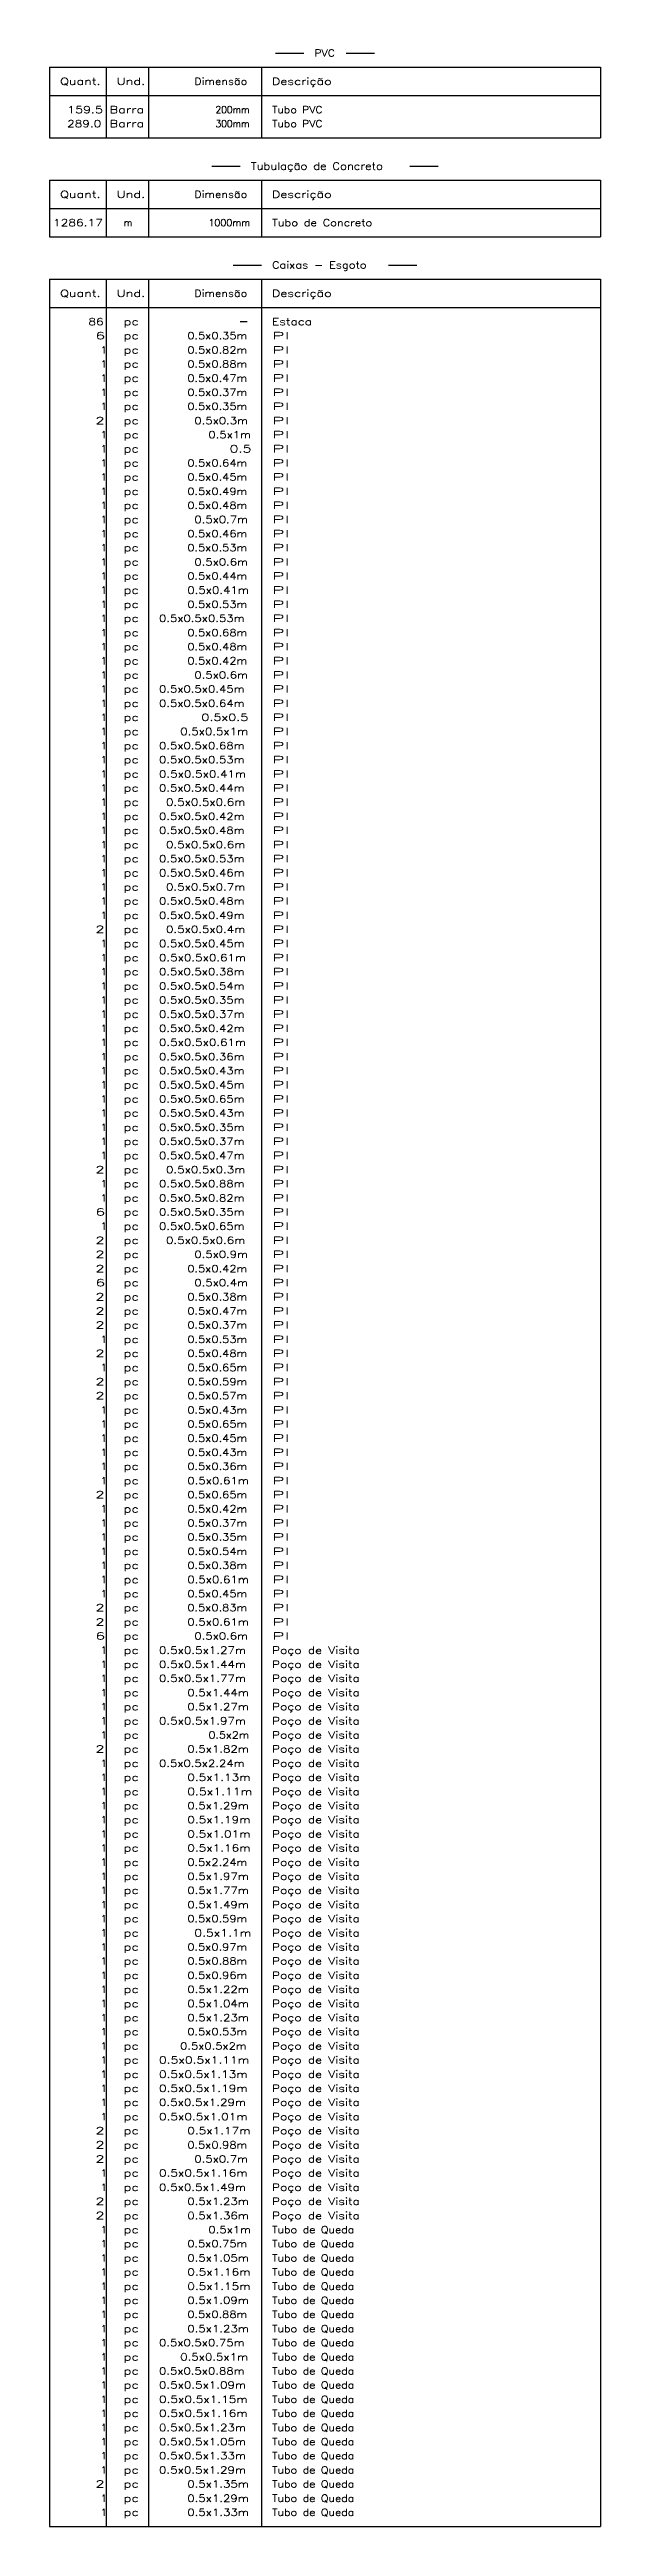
# Model space of a CAD drawing. Extents: x -160 to 364724, y -100 to 7353297.
# Drawn here: x 360381.5 to 360459.5, y 7344509.5 to 7344860 of the extents above; entities that cross this region are included whole.
import ezdxf

# ---------------------------------------------------------------- set-up
doc = ezdxf.new("R2010")
doc.units = 0
doc.header["$LTSCALE"] = 5
doc.layers.add('LISTAGEM_LINHA', color=7, linetype='Continuous')
doc.layers.add('LISTAGEM_TEXTO', color=7, linetype='Continuous')
doc.styles.add('ROMANS', font='ROMANS.shx', dxfattribs={"height": 2})

msp = doc.modelspace()

# ---------------------------------------------------------------- texts
at = {"layer": 'LISTAGEM_TEXTO', "style": 'ROMANS'}
for s, width, p in [('PVC', 1.125, (360419.009, 7344858.989)), ('Quant.', 1.326316, (360383.009, 7344854.989)), ('Und.', 1.354839, (360391.009, 7344854.989)), ('Dimensão', 1.158621, (360402.009, 7344854.989)), ('Descrição', 1.303448, (360413.009, 7344854.989)), ('159.5', 1.3125, (360384.009, 7344850.989)), ('Barra', 1.346154, (360390.009, 7344850.989)), ('200mm', 0.9375, (360405.009, 7344850.989)), ('Tubo PVC', 1.12, (360413.009, 7344850.989)), ('289.0', 1.25, (360384.009, 7344848.989)), ('Barra', 1.346154, (360390.009, 7344848.989)), ('300mm', 0.9375, (360405.009, 7344848.989)), ('Tubo PVC', 1.12, (360413.009, 7344848.989)), ('Tubulação de Concreto', 1.19837, (360410.009, 7344842.989)), ('Quant.', 1.326316, (360383.009, 7344838.989)), ('Und.', 1.354839, (360391.009, 7344838.989)), ('Dimensão', 1.158621, (360402.009, 7344838.989)), ('Descrição', 1.303448, (360413.009, 7344838.989)), ('1286.17', 1.267241, (360382.009, 7344834.989)), ('m', 0.954545, (360392.009, 7344834.989)), ('1000mm', 0.984375, (360404.009, 7344834.989)), ('Tubo de Concreto', 1.178947, (360413.009, 7344834.989)), ('Caixas - Esgoto', 1.184211, (360413.009, 7344828.989)), ('Quant.', 1.326316, (360383.009, 7344824.989)), ('Und.', 1.354839, (360391.009, 7344824.989)), ('Dimensão', 1.158621, (360402.009, 7344824.989)), ('Descrição', 1.303448, (360413.009, 7344824.989)), ('86', 1.272727, (360387.009, 7344820.989)), ('6', 1.615385, (360388.009, 7344818.989)), ('pc', 1.354839, (360392.009, 7344820.989)), ('pc', 1.354839, (360392.009, 7344818.989)), ('0.5x0.35m', 1.188679, (360401.009, 7344818.989)), ('Estaca', 1.272727, (360413.009, 7344820.989)), ('PI', 2, (360413.009, 7344818.989)), ('pc', 1.354839, (360392.009, 7344816.989)), ('pc', 1.354839, (360392.009, 7344814.989)), ('0.5x0.82m', 1.188679, (360401.009, 7344816.989)), ('0.5x0.88m', 1.188679, (360401.009, 7344814.989)), ('PI', 2, (360413.009, 7344816.989)), ('PI', 2, (360413.009, 7344814.989)), ('pc', 1.354839, (360392.009, 7344812.989)), ('pc', 1.354839, (360392.009, 7344810.989)), ('0.5x0.47m', 1.188679, (360401.009, 7344812.989)), ('0.5x0.37m', 1.188679, (360401.009, 7344810.989)), ('PI', 2, (360413.009, 7344812.989)), ('PI', 2, (360413.009, 7344810.989)), ('pc', 1.354839, (360392.009, 7344808.989)), ('0.5x0.35m', 1.188679, (360401.009, 7344808.989)), ('PI', 2, (360413.009, 7344808.989)), ('2', 1.5, (360388.009, 7344806.989)), ('pc', 1.354839, (360392.009, 7344806.989)), ('pc', 1.354839, (360392.009, 7344804.989)), ('0.5x0.3m', 1.208633, (360402.009, 7344806.989)), ('0.5x1m', 1.2, (360404.009, 7344804.989)), ('PI', 2, (360413.009, 7344806.989)), ('PI', 2, (360413.009, 7344804.989)), ('pc', 1.354839, (360392.009, 7344802.989)), ('pc', 1.354839, (360392.009, 7344800.989)), ('0.5x0.64m', 1.188679, (360401.009, 7344800.989)), ('0.5', 1.431818, (360407.009, 7344802.989)), ('PI', 2, (360413.009, 7344802.989)), ('PI', 2, (360413.009, 7344800.989)), ('pc', 1.354839, (360392.009, 7344798.989)), ('pc', 1.354839, (360392.009, 7344796.989)), ('0.5x0.45m', 1.188679, (360401.009, 7344798.989)), ('0.5x0.49m', 1.188679, (360401.009, 7344796.989)), ('PI', 2, (360413.009, 7344798.989)), ('PI', 2, (360413.009, 7344796.989)), ('pc', 1.354839, (360392.009, 7344794.989)), ('0.5x0.48m', 1.188679, (360401.009, 7344794.989)), ('PI', 2, (360413.009, 7344794.989)), ('pc', 1.354839, (360392.009, 7344792.989)), ('pc', 1.354839, (360392.009, 7344790.989)), ('0.5x0.46m', 1.188679, (360401.009, 7344790.989)), ('0.5x0.7m', 1.208633, (360402.009, 7344792.989)), ('PI', 2, (360413.009, 7344792.989)), ('PI', 2, (360413.009, 7344790.989)), ('pc', 1.354839, (360392.009, 7344788.989)), ('pc', 1.354839, (360392.009, 7344786.989)), ('0.5x0.53m', 1.188679, (360401.009, 7344788.989)), ('0.5x0.6m', 1.208633, (360402.009, 7344786.989)), ('PI', 2, (360413.009, 7344788.989)), ('PI', 2, (360413.009, 7344786.989)), ('pc', 1.354839, (360392.009, 7344784.989)), ('pc', 1.354839, (360392.009, 7344782.989)), ('0.5x0.44m', 1.188679, (360401.009, 7344784.989)), ('0.5x0.41m', 1.219355, (360401.009, 7344782.989)), ('PI', 2, (360413.009, 7344784.989)), ('PI', 2, (360413.009, 7344782.989)), ('pc', 1.354839, (360392.009, 7344780.989)), ('0.5x0.53m', 1.188679, (360401.009, 7344780.989)), ('PI', 2, (360413.009, 7344780.989)), ('pc', 1.354839, (360392.009, 7344778.989)), ('pc', 1.354839, (360392.009, 7344776.989)), ('0.5x0.5x0.53m', 1.207965, (360397.009, 7344778.989)), ('0.5x0.68m', 1.188679, (360401.009, 7344776.989)), ('PI', 2, (360413.009, 7344778.989)), ('PI', 2, (360413.009, 7344776.989)), ('pc', 1.354839, (360392.009, 7344774.989)), ('pc', 1.354839, (360392.009, 7344772.989)), ('0.5x0.48m', 1.188679, (360401.009, 7344774.989)), ('0.5x0.42m', 1.188679, (360401.009, 7344772.989)), ('PI', 2, (360413.009, 7344774.989)), ('PI', 2, (360413.009, 7344772.989)), ('pc', 1.354839, (360392.009, 7344770.989)), ('pc', 1.354839, (360392.009, 7344768.989)), ('0.5x0.5x0.45m', 1.207965, (360397.009, 7344768.989)), ('0.5x0.6m', 1.208633, (360402.009, 7344770.989)), ('PI', 2, (360413.009, 7344770.989)), ('PI', 2, (360413.009, 7344768.989)), ('pc', 1.354839, (360392.009, 7344766.989)), ('0.5x0.5x0.64m', 1.207965, (360397.009, 7344766.989)), ('PI', 2, (360413.009, 7344766.989)), ('pc', 1.354839, (360392.009, 7344764.989)), ('pc', 1.354839, (360392.009, 7344762.989)), ('0.5x0.5x1m', 1.22093, (360400.009, 7344762.989)), ('0.5x0.5', 1.324324, (360403.009, 7344764.989)), ('PI', 2, (360413.009, 7344764.989)), ('PI', 2, (360413.009, 7344762.989)), ('pc', 1.354839, (360392.009, 7344760.989)), ('pc', 1.354839, (360392.009, 7344758.989)), ('0.5x0.5x0.68m', 1.207965, (360397.009, 7344760.989)), ('0.5x0.5x0.53m', 1.207965, (360397.009, 7344758.989)), ('PI', 2, (360413.009, 7344760.989)), ('PI', 2, (360413.009, 7344758.989)), ('pc', 1.354839, (360392.009, 7344756.989)), ('pc', 1.354839, (360392.009, 7344754.989)), ('0.5x0.5x0.44m', 1.207965, (360397.009, 7344754.989)), ('0.5x0.5x0.41m', 1.22973, (360397.009, 7344756.989)), ('PI', 2, (360413.009, 7344756.989)), ('PI', 2, (360413.009, 7344754.989)), ('pc', 1.354839, (360392.009, 7344752.989)), ('0.5x0.5x0.6m', 1.223301, (360398.009, 7344752.989)), ('PI', 2, (360413.009, 7344752.989)), ('pc', 1.354839, (360392.009, 7344750.989)), ('pc', 1.354839, (360392.009, 7344748.989)), ('0.5x0.5x0.42m', 1.207965, (360397.009, 7344750.989)), ('0.5x0.5x0.48m', 1.207965, (360397.009, 7344748.989)), ('PI', 2, (360413.009, 7344750.989)), ('PI', 2, (360413.009, 7344748.989)), ('pc', 1.354839, (360392.009, 7344746.989)), ('pc', 1.354839, (360392.009, 7344744.989)), ('0.5x0.5x0.53m', 1.207965, (360397.009, 7344744.989)), ('0.5x0.5x0.6m', 1.223301, (360398.009, 7344746.989)), ('PI', 2, (360413.009, 7344746.989)), ('PI', 2, (360413.009, 7344744.989)), ('pc', 1.354839, (360392.009, 7344742.989)), ('pc', 1.354839, (360392.009, 7344740.989)), ('0.5x0.5x0.46m', 1.207965, (360397.009, 7344742.989)), ('0.5x0.5x0.7m', 1.223301, (360398.009, 7344740.989)), ('PI', 2, (360413.009, 7344742.989)), ('PI', 2, (360413.009, 7344740.989)), ('pc', 1.354839, (360392.009, 7344738.989)), ('0.5x0.5x0.48m', 1.207965, (360397.009, 7344738.989)), ('PI', 2, (360413.009, 7344738.989)), ('2', 1.5, (360388.009, 7344734.989)), ('pc', 1.354839, (360392.009, 7344736.989)), ('pc', 1.354839, (360392.009, 7344734.989)), ('0.5x0.5x0.49m', 1.207965, (360397.009, 7344736.989)), ('0.5x0.5x0.4m', 1.223301, (360398.009, 7344734.989)), ('PI', 2, (360413.009, 7344736.989)), ('PI', 2, (360413.009, 7344734.989)), ('pc', 1.354839, (360392.009, 7344732.989)), ('pc', 1.354839, (360392.009, 7344730.989)), ('0.5x0.5x0.45m', 1.207965, (360397.009, 7344732.989)), ('0.5x0.5x0.61m', 1.22973, (360397.009, 7344730.989)), ('PI', 2, (360413.009, 7344732.989)), ('PI', 2, (360413.009, 7344730.989)), ('pc', 1.354839, (360392.009, 7344728.989)), ('pc', 1.354839, (360392.009, 7344726.989)), ('0.5x0.5x0.38m', 1.207965, (360397.009, 7344728.989)), ('0.5x0.5x0.54m', 1.207965, (360397.009, 7344726.989)), ('PI', 2, (360413.009, 7344728.989)), ('PI', 2, (360413.009, 7344726.989)), ('pc', 1.354839, (360392.009, 7344724.989)), ('0.5x0.5x0.35m', 1.207965, (360397.009, 7344724.989)), ('PI', 2, (360413.009, 7344724.989)), ('pc', 1.354839, (360392.009, 7344722.989)), ('pc', 1.354839, (360392.009, 7344720.989)), ('0.5x0.5x0.37m', 1.207965, (360397.009, 7344722.989)), ('0.5x0.5x0.42m', 1.207965, (360397.009, 7344720.989)), ('PI', 2, (360413.009, 7344722.989)), ('PI', 2, (360413.009, 7344720.989)), ('pc', 1.354839, (360392.009, 7344718.989)), ('pc', 1.354839, (360392.009, 7344716.989)), ('0.5x0.5x0.36m', 1.207965, (360397.009, 7344716.989)), ('0.5x0.5x0.61m', 1.22973, (360397.009, 7344718.989)), ('PI', 2, (360413.009, 7344718.989)), ('PI', 2, (360413.009, 7344716.989)), ('pc', 1.354839, (360392.009, 7344714.989)), ('pc', 1.354839, (360392.009, 7344712.989)), ('0.5x0.5x0.43m', 1.207965, (360397.009, 7344714.989)), ('0.5x0.5x0.45m', 1.207965, (360397.009, 7344712.989)), ('PI', 2, (360413.009, 7344714.989)), ('PI', 2, (360413.009, 7344712.989)), ('pc', 1.354839, (360392.009, 7344710.989)), ('0.5x0.5x0.65m', 1.207965, (360397.009, 7344710.989)), ('0.5x0.5x0.43m', 1.207965, (360397.009, 7344708.989)), ('PI', 2, (360413.009, 7344710.989)), ('PI', 2, (360413.009, 7344708.989)), ('pc', 1.354839, (360392.009, 7344708.989)), ('pc', 1.354839, (360392.009, 7344706.989)), ('0.5x0.5x0.35m', 1.207965, (360397.009, 7344706.989)), ('PI', 2, (360413.009, 7344706.989)), ('pc', 1.354839, (360392.009, 7344704.989)), ('pc', 1.354839, (360392.009, 7344702.989)), ('0.5x0.5x0.37m', 1.207965, (360397.009, 7344704.989)), ('0.5x0.5x0.47m', 1.207965, (360397.009, 7344702.989)), ('PI', 2, (360413.009, 7344704.989)), ('PI', 2, (360413.009, 7344702.989)), ('2', 1.5, (360388.009, 7344700.989)), ('pc', 1.354839, (360392.009, 7344700.989)), ('pc', 1.354839, (360392.009, 7344698.989)), ('0.5x0.5x0.88m', 1.207965, (360397.009, 7344698.989)), ('0.5x0.5x0.3m', 1.223301, (360398.009, 7344700.989)), ('PI', 2, (360413.009, 7344700.989)), ('PI', 2, (360413.009, 7344698.989)), ('6', 1.615385, (360388.009, 7344694.989)), ('pc', 1.354839, (360392.009, 7344696.989)), ('0.5x0.5x0.82m', 1.207965, (360397.009, 7344696.989)), ('0.5x0.5x0.35m', 1.207965, (360397.009, 7344694.989)), ('PI', 2, (360413.009, 7344696.989)), ('PI', 2, (360413.009, 7344694.989)), ('pc', 1.354839, (360392.009, 7344694.989)), ('pc', 1.354839, (360392.009, 7344692.989)), ('0.5x0.5x0.65m', 1.207965, (360397.009, 7344692.989)), ('PI', 2, (360413.009, 7344692.989)), ('2', 1.5, (360388.009, 7344690.989)), ('2', 1.5, (360388.009, 7344688.989)), ('pc', 1.354839, (360392.009, 7344690.989)), ('pc', 1.354839, (360392.009, 7344688.989)), ('0.5x0.5x0.6m', 1.223301, (360398.009, 7344690.989)), ('0.5x0.9m', 1.208633, (360402.009, 7344688.989)), ('PI', 2, (360413.009, 7344690.989)), ('PI', 2, (360413.009, 7344688.989)), ('2', 1.5, (360388.009, 7344686.989)), ('6', 1.615385, (360388.009, 7344684.989)), ('pc', 1.354839, (360392.009, 7344686.989)), ('pc', 1.354839, (360392.009, 7344684.989)), ('0.5x0.42m', 1.188679, (360401.009, 7344686.989)), ('0.5x0.4m', 1.208633, (360402.009, 7344684.989)), ('PI', 2, (360413.009, 7344686.989)), ('PI', 2, (360413.009, 7344684.989)), ('2', 1.5, (360388.009, 7344682.989)), ('2', 1.5, (360388.009, 7344680.989)), ('pc', 1.354839, (360392.009, 7344682.989)), ('0.5x0.38m', 1.188679, (360401.009, 7344682.989)), ('0.5x0.47m', 1.188679, (360401.009, 7344680.989)), ('PI', 2, (360413.009, 7344682.989)), ('PI', 2, (360413.009, 7344680.989)), ('2', 1.5, (360388.009, 7344678.989)), ('pc', 1.354839, (360392.009, 7344680.989)), ('pc', 1.354839, (360392.009, 7344678.989)), ('0.5x0.37m', 1.188679, (360401.009, 7344678.989)), ('PI', 2, (360413.009, 7344678.989)), ('2', 1.5, (360388.009, 7344674.989)), ('pc', 1.354839, (360392.009, 7344676.989)), ('pc', 1.354839, (360392.009, 7344674.989)), ('0.5x0.53m', 1.188679, (360401.009, 7344676.989)), ('0.5x0.48m', 1.188679, (360401.009, 7344674.989)), ('PI', 2, (360413.009, 7344676.989)), ('PI', 2, (360413.009, 7344674.989)), ('2', 1.5, (360388.009, 7344670.989)), ('pc', 1.354839, (360392.009, 7344672.989)), ('pc', 1.354839, (360392.009, 7344670.989)), ('0.5x0.65m', 1.188679, (360401.009, 7344672.989)), ('0.5x0.59m', 1.188679, (360401.009, 7344670.989)), ('PI', 2, (360413.009, 7344672.989)), ('PI', 2, (360413.009, 7344670.989)), ('2', 1.5, (360388.009, 7344668.989)), ('pc', 1.354839, (360392.009, 7344668.989)), ('0.5x0.57m', 1.188679, (360401.009, 7344668.989)), ('0.5x0.43m', 1.188679, (360401.009, 7344666.989)), ('PI', 2, (360413.009, 7344668.989)), ('PI', 2, (360413.009, 7344666.989)), ('pc', 1.354839, (360392.009, 7344666.989)), ('pc', 1.354839, (360392.009, 7344664.989)), ('0.5x0.65m', 1.188679, (360401.009, 7344664.989)), ('PI', 2, (360413.009, 7344664.989)), ('pc', 1.354839, (360392.009, 7344662.989)), ('pc', 1.354839, (360392.009, 7344660.989)), ('0.5x0.45m', 1.188679, (360401.009, 7344662.989)), ('0.5x0.43m', 1.188679, (360401.009, 7344660.989)), ('PI', 2, (360413.009, 7344662.989)), ('PI', 2, (360413.009, 7344660.989)), ('pc', 1.354839, (360392.009, 7344658.989)), ('pc', 1.354839, (360392.009, 7344656.989)), ('0.5x0.36m', 1.188679, (360401.009, 7344658.989)), ('0.5x0.61m', 1.219355, (360401.009, 7344656.989)), ('PI', 2, (360413.009, 7344658.989)), ('PI', 2, (360413.009, 7344656.989)), ('2', 1.5, (360388.009, 7344654.989)), ('pc', 1.354839, (360392.009, 7344654.989)), ('0.5x0.65m', 1.188679, (360401.009, 7344654.989)), ('0.5x0.42m', 1.188679, (360401.009, 7344652.989)), ('PI', 2, (360413.009, 7344654.989)), ('PI', 2, (360413.009, 7344652.989)), ('pc', 1.354839, (360392.009, 7344652.989)), ('pc', 1.354839, (360392.009, 7344650.989)), ('0.5x0.37m', 1.188679, (360401.009, 7344650.989)), ('PI', 2, (360413.009, 7344650.989)), ('pc', 1.354839, (360392.009, 7344648.989)), ('pc', 1.354839, (360392.009, 7344646.989)), ('0.5x0.35m', 1.188679, (360401.009, 7344648.989)), ('0.5x0.54m', 1.188679, (360401.009, 7344646.989)), ('PI', 2, (360413.009, 7344648.989)), ('PI', 2, (360413.009, 7344646.989)), ('pc', 1.354839, (360392.009, 7344644.989)), ('pc', 1.354839, (360392.009, 7344642.989)), ('0.5x0.38m', 1.188679, (360401.009, 7344644.989)), ('0.5x0.61m', 1.219355, (360401.009, 7344642.989)), ('PI', 2, (360413.009, 7344644.989)), ('PI', 2, (360413.009, 7344642.989)), ('2', 1.5, (360388.009, 7344638.989)), ('pc', 1.354839, (360392.009, 7344640.989)), ('0.5x0.45m', 1.188679, (360401.009, 7344640.989)), ('0.5x0.83m', 1.188679, (360401.009, 7344638.989)), ('PI', 2, (360413.009, 7344640.989)), ('PI', 2, (360413.009, 7344638.989)), ('2', 1.5, (360388.009, 7344636.989)), ('pc', 1.354839, (360392.009, 7344638.989)), ('pc', 1.354839, (360392.009, 7344636.989)), ('0.5x0.61m', 1.219355, (360401.009, 7344636.989)), ('PI', 2, (360413.009, 7344636.989)), ('6', 1.615385, (360388.009, 7344634.989)), ('pc', 1.354839, (360392.009, 7344634.989)), ('pc', 1.354839, (360392.009, 7344632.989)), ('0.5x0.5x1.27m', 1.22973, (360397.009, 7344632.989)), ('0.5x0.6m', 1.208633, (360402.009, 7344634.989)), ('Poço de Visita', 1.272727, (360413.009, 7344632.989)), ('PI', 2, (360413.009, 7344634.989)), ('pc', 1.354839, (360392.009, 7344630.989)), ('pc', 1.354839, (360392.009, 7344628.989)), ('0.5x0.5x1.44m', 1.22973, (360397.009, 7344630.989)), ('0.5x0.5x1.77m', 1.22973, (360397.009, 7344628.989)), ('Poço de Visita', 1.272727, (360413.009, 7344630.989)), ('Poço de Visita', 1.272727, (360413.009, 7344628.989)), ('pc', 1.354839, (360392.009, 7344626.989)), ('0.5x1.44m', 1.219355, (360401.009, 7344626.989)), ('0.5x1.27m', 1.219355, (360401.009, 7344624.989)), ('Poço de Visita', 1.272727, (360413.009, 7344626.989)), ('Poço de Visita', 1.272727, (360413.009, 7344624.989)), ('pc', 1.354839, (360392.009, 7344624.989)), ('pc', 1.354839, (360392.009, 7344622.989)), ('0.5x0.5x1.97m', 1.22973, (360397.009, 7344622.989)), ('Poço de Visita', 1.272727, (360413.009, 7344622.989)), ('2', 1.5, (360388.009, 7344618.989)), ('pc', 1.354839, (360392.009, 7344620.989)), ('pc', 1.354839, (360392.009, 7344618.989)), ('0.5x1.82m', 1.219355, (360401.009, 7344618.989)), ('0.5x2m', 1.155963, (360404.009, 7344620.989)), ('Poço de Visita', 1.272727, (360413.009, 7344620.989)), ('Poço de Visita', 1.272727, (360413.009, 7344618.989)), ('pc', 1.354839, (360392.009, 7344616.989)), ('pc', 1.354839, (360392.009, 7344614.989)), ('0.5x0.5x2.24m', 1.207965, (360397.009, 7344616.989)), ('0.5x1.13m', 1.251656, (360401.009, 7344614.989)), ('Poço de Visita', 1.272727, (360413.009, 7344616.989)), ('Poço de Visita', 1.272727, (360413.009, 7344614.989)), ('pc', 1.354839, (360392.009, 7344612.989)), ('0.5x1.29m', 1.219355, (360401.009, 7344610.989)), ('0.5x1.11m', 1.285714, (360401.009, 7344612.989)), ('Poço de Visita', 1.272727, (360413.009, 7344612.989)), ('Poço de Visita', 1.272727, (360413.009, 7344610.989)), ('pc', 1.354839, (360392.009, 7344610.989)), ('pc', 1.354839, (360392.009, 7344608.989)), ('0.5x1.19m', 1.251656, (360401.009, 7344608.989)), ('Poço de Visita', 1.272727, (360413.009, 7344608.989)), ('pc', 1.354839, (360392.009, 7344606.989)), ('pc', 1.354839, (360392.009, 7344604.989)), ('0.5x1.01m', 1.251656, (360401.009, 7344606.989)), ('0.5x1.16m', 1.251656, (360401.009, 7344604.989)), ('Poço de Visita', 1.272727, (360413.009, 7344606.989)), ('Poço de Visita', 1.272727, (360413.009, 7344604.989)), ('pc', 1.354839, (360392.009, 7344602.989)), ('pc', 1.354839, (360392.009, 7344600.989)), ('0.5x2.24m', 1.188679, (360401.009, 7344602.989)), ('0.5x1.97m', 1.219355, (360401.009, 7344600.989)), ('Poço de Visita', 1.272727, (360413.009, 7344602.989)), ('Poço de Visita', 1.272727, (360413.009, 7344600.989)), ('pc', 1.354839, (360392.009, 7344598.989)), ('0.5x1.77m', 1.219355, (360401.009, 7344598.989)), ('0.5x1.49m', 1.219355, (360401.009, 7344596.989)), ('Poço de Visita', 1.272727, (360413.009, 7344598.989)), ('Poço de Visita', 1.272727, (360413.009, 7344596.989)), ('pc', 1.354839, (360392.009, 7344596.989)), ('pc', 1.354839, (360392.009, 7344594.989)), ('0.5x0.59m', 1.188679, (360401.009, 7344594.989)), ('Poço de Visita', 1.272727, (360413.009, 7344594.989)), ('pc', 1.354839, (360392.009, 7344592.989)), ('pc', 1.354839, (360392.009, 7344590.989)), ('0.5x0.97m', 1.188679, (360401.009, 7344590.989)), ('0.5x1.1m', 1.282443, (360402.009, 7344592.989)), ('Poço de Visita', 1.272727, (360413.009, 7344592.989)), ('Poço de Visita', 1.272727, (360413.009, 7344590.989)), ('pc', 1.354839, (360392.009, 7344588.989)), ('pc', 1.354839, (360392.009, 7344586.989)), ('0.5x0.88m', 1.188679, (360401.009, 7344588.989)), ('0.5x0.96m', 1.188679, (360401.009, 7344586.989)), ('Poço de Visita', 1.272727, (360413.009, 7344588.989)), ('Poço de Visita', 1.272727, (360413.009, 7344586.989)), ('pc', 1.354839, (360392.009, 7344584.989)), ('0.5x1.22m', 1.219355, (360401.009, 7344584.989)), ('0.5x1.04m', 1.219355, (360401.009, 7344582.989)), ('Poço de Visita', 1.272727, (360413.009, 7344584.989)), ('Poço de Visita', 1.272727, (360413.009, 7344582.989)), ('pc', 1.354839, (360392.009, 7344582.989)), ('pc', 1.354839, (360392.009, 7344580.989)), ('0.5x1.23m', 1.219355, (360401.009, 7344580.989)), ('Poço de Visita', 1.272727, (360413.009, 7344580.989)), ('pc', 1.354839, (360392.009, 7344578.989)), ('pc', 1.354839, (360392.009, 7344576.989)), ('0.5x0.5x2m', 1.193182, (360400.009, 7344576.989)), ('0.5x0.53m', 1.188679, (360401.009, 7344578.989)), ('Poço de Visita', 1.272727, (360413.009, 7344578.989)), ('Poço de Visita', 1.272727, (360413.009, 7344576.989)), ('pc', 1.354839, (360392.009, 7344574.989)), ('pc', 1.354839, (360392.009, 7344572.989)), ('0.5x0.5x1.13m', 1.252294, (360397.009, 7344572.989)), ('0.5x0.5x1.11m', 1.275701, (360397.009, 7344574.989)), ('Poço de Visita', 1.272727, (360413.009, 7344574.989)), ('Poço de Visita', 1.272727, (360413.009, 7344572.989)), ('pc', 1.354839, (360392.009, 7344570.989)), ('0.5x0.5x1.29m', 1.22973, (360397.009, 7344568.989)), ('0.5x0.5x1.19m', 1.252294, (360397.009, 7344570.989)), ('Poço de Visita', 1.272727, (360413.009, 7344570.989)), ('Poço de Visita', 1.272727, (360413.009, 7344568.989)), ('pc', 1.354839, (360392.009, 7344568.989)), ('pc', 1.354839, (360392.009, 7344566.989)), ('0.5x0.5x1.01m', 1.252294, (360397.009, 7344566.989)), ('Poço de Visita', 1.272727, (360413.009, 7344566.989)), ('2', 1.5, (360388.009, 7344564.989)), ('2', 1.5, (360388.009, 7344562.989)), ('pc', 1.354839, (360392.009, 7344564.989)), ('pc', 1.354839, (360392.009, 7344562.989)), ('0.5x0.98m', 1.188679, (360401.009, 7344562.989)), ('0.5x1.17m', 1.251656, (360401.009, 7344564.989)), ('Poço de Visita', 1.272727, (360413.009, 7344564.989)), ('Poço de Visita', 1.272727, (360413.009, 7344562.989)), ('2', 1.5, (360388.009, 7344560.989)), ('pc', 1.354839, (360392.009, 7344560.989)), ('pc', 1.354839, (360392.009, 7344558.989)), ('0.5x0.5x1.16m', 1.252294, (360397.009, 7344558.989)), ('0.5x0.7m', 1.208633, (360402.009, 7344560.989)), ('Poço de Visita', 1.272727, (360413.009, 7344560.989)), ('Poço de Visita', 1.272727, (360413.009, 7344558.989)), ('2', 1.5, (360388.009, 7344554.989)), ('pc', 1.354839, (360392.009, 7344556.989)), ('0.5x0.5x1.49m', 1.22973, (360397.009, 7344556.989)), ('0.5x1.23m', 1.219355, (360401.009, 7344554.989)), ('Poço de Visita', 1.272727, (360413.009, 7344556.989)), ('Poço de Visita', 1.272727, (360413.009, 7344554.989)), ('2', 1.5, (360388.009, 7344552.989)), ('pc', 1.354839, (360392.009, 7344554.989)), ('pc', 1.354839, (360392.009, 7344552.989)), ('0.5x1.36m', 1.219355, (360401.009, 7344552.989)), ('Poço de Visita', 1.272727, (360413.009, 7344552.989)), ('pc', 1.354839, (360392.009, 7344550.989)), ('pc', 1.354839, (360392.009, 7344548.989)), ('0.5x0.75m', 1.188679, (360401.009, 7344548.989)), ('0.5x1m', 1.2, (360404.009, 7344550.989)), ('Tubo de Queda', 1.1375, (360413.009, 7344550.989)), ('Tubo de Queda', 1.1375, (360413.009, 7344548.989)), ('pc', 1.354839, (360392.009, 7344546.989)), ('pc', 1.354839, (360392.009, 7344544.989)), ('0.5x1.05m', 1.219355, (360401.009, 7344546.989)), ('0.5x1.16m', 1.251656, (360401.009, 7344544.989)), ('Tubo de Queda', 1.1375, (360413.009, 7344546.989)), ('Tubo de Queda', 1.1375, (360413.009, 7344544.989)), ('pc', 1.354839, (360392.009, 7344542.989)), ('0.5x1.09m', 1.219355, (360401.009, 7344540.989)), ('0.5x1.15m', 1.251656, (360401.009, 7344542.989)), ('Tubo de Queda', 1.1375, (360413.009, 7344542.989)), ('Tubo de Queda', 1.1375, (360413.009, 7344540.989)), ('pc', 1.354839, (360392.009, 7344540.989)), ('pc', 1.354839, (360392.009, 7344538.989)), ('0.5x0.88m', 1.188679, (360401.009, 7344538.989)), ('Tubo de Queda', 1.1375, (360413.009, 7344538.989)), ('pc', 1.354839, (360392.009, 7344536.989)), ('pc', 1.354839, (360392.009, 7344534.989)), ('0.5x0.5x0.75m', 1.207965, (360397.009, 7344534.989)), ('0.5x1.23m', 1.219355, (360401.009, 7344536.989)), ('Tubo de Queda', 1.1375, (360413.009, 7344536.989)), ('Tubo de Queda', 1.1375, (360413.009, 7344534.989)), ('pc', 1.354839, (360392.009, 7344532.989)), ('pc', 1.354839, (360392.009, 7344530.989)), ('0.5x0.5x0.88m', 1.207965, (360397.009, 7344530.989)), ('0.5x0.5x1m', 1.22093, (360400.009, 7344532.989)), ('Tubo de Queda', 1.1375, (360413.009, 7344532.989)), ('Tubo de Queda', 1.1375, (360413.009, 7344530.989)), ('pc', 1.354839, (360392.009, 7344528.989)), ('0.5x0.5x1.09m', 1.22973, (360397.009, 7344528.989)), ('0.5x0.5x1.15m', 1.252294, (360397.009, 7344526.989)), ('Tubo de Queda', 1.1375, (360413.009, 7344528.989)), ('Tubo de Queda', 1.1375, (360413.009, 7344526.989)), ('pc', 1.354839, (360392.009, 7344526.989)), ('pc', 1.354839, (360392.009, 7344524.989)), ('0.5x0.5x1.16m', 1.252294, (360397.009, 7344524.989)), ('Tubo de Queda', 1.1375, (360413.009, 7344524.989)), ('pc', 1.354839, (360392.009, 7344522.989)), ('pc', 1.354839, (360392.009, 7344520.989)), ('0.5x0.5x1.23m', 1.22973, (360397.009, 7344522.989)), ('0.5x0.5x1.05m', 1.22973, (360397.009, 7344520.989)), ('Tubo de Queda', 1.1375, (360413.009, 7344522.989)), ('Tubo de Queda', 1.1375, (360413.009, 7344520.989)), ('pc', 1.354839, (360392.009, 7344518.989)), ('pc', 1.354839, (360392.009, 7344516.989)), ('0.5x0.5x1.33m', 1.22973, (360397.009, 7344518.989)), ('0.5x0.5x1.29m', 1.22973, (360397.009, 7344516.989)), ('Tubo de Queda', 1.1375, (360413.009, 7344518.989)), ('Tubo de Queda', 1.1375, (360413.009, 7344516.989)), ('2', 1.5, (360388.009, 7344514.989)), ('pc', 1.354839, (360392.009, 7344514.989)), ('0.5x1.35m', 1.219355, (360401.009, 7344514.989)), ('0.5x1.29m', 1.219355, (360401.009, 7344512.989)), ('Tubo de Queda', 1.1375, (360413.009, 7344514.989)), ('Tubo de Queda', 1.1375, (360413.009, 7344512.989)), ('pc', 1.354839, (360392.009, 7344512.989)), ('pc', 1.354839, (360392.009, 7344510.989)), ('0.5x1.33m', 1.219355, (360401.009, 7344510.989)), ('Tubo de Queda', 1.1375, (360413.009, 7344510.989))]:
    msp.add_text(s, height=1, dxfattribs=dict(at, width=width)).set_placement(p)
for p in [(360388.771, 7344816.989), (360388.771, 7344814.989), (360388.771, 7344812.989), (360388.771, 7344810.989), (360388.771, 7344808.989), (360388.771, 7344804.989), (360388.771, 7344802.989), (360388.771, 7344800.989), (360388.771, 7344798.989), (360388.771, 7344796.989), (360388.771, 7344794.989), (360388.771, 7344792.989), (360388.771, 7344790.989), (360388.771, 7344788.989), (360388.771, 7344786.989), (360388.771, 7344784.989), (360388.771, 7344782.989), (360388.771, 7344780.989), (360388.771, 7344778.989), (360388.771, 7344776.989), (360388.771, 7344774.989), (360388.771, 7344772.989), (360388.771, 7344770.989), (360388.771, 7344768.989), (360388.771, 7344766.989), (360388.771, 7344764.989), (360388.771, 7344762.989), (360388.771, 7344760.989), (360388.771, 7344758.989), (360388.771, 7344756.989), (360388.771, 7344754.989), (360388.771, 7344752.989), (360388.771, 7344750.989), (360388.771, 7344748.989), (360388.771, 7344746.989), (360388.771, 7344744.989), (360388.771, 7344742.989), (360388.771, 7344740.989), (360388.771, 7344738.989), (360388.771, 7344736.989), (360388.771, 7344732.989), (360388.771, 7344730.989), (360388.771, 7344728.989), (360388.771, 7344726.989), (360388.771, 7344724.989), (360388.771, 7344722.989), (360388.771, 7344720.989), (360388.771, 7344718.989), (360388.771, 7344716.989), (360388.771, 7344714.989), (360388.771, 7344712.989), (360388.771, 7344710.989), (360388.771, 7344708.989), (360388.771, 7344706.989), (360388.771, 7344704.989), (360388.771, 7344702.989), (360388.771, 7344698.989), (360388.771, 7344696.989), (360388.771, 7344692.989), (360388.771, 7344676.989), (360388.771, 7344672.989), (360388.771, 7344666.989), (360388.771, 7344664.989), (360388.771, 7344662.989), (360388.771, 7344660.989), (360388.771, 7344658.989), (360388.771, 7344656.989), (360388.771, 7344652.989), (360388.771, 7344650.989), (360388.771, 7344648.989), (360388.771, 7344646.989), (360388.771, 7344644.989), (360388.771, 7344642.989), (360388.771, 7344640.989), (360388.771, 7344632.989), (360388.771, 7344630.989), (360388.771, 7344628.989), (360388.771, 7344626.989), (360388.771, 7344624.989), (360388.771, 7344622.989), (360388.771, 7344620.989), (360388.771, 7344616.989), (360388.771, 7344614.989), (360388.771, 7344612.989), (360388.771, 7344610.989), (360388.771, 7344608.989), (360388.771, 7344606.989), (360388.771, 7344604.989), (360388.771, 7344602.989), (360388.771, 7344600.989), (360388.771, 7344598.989), (360388.771, 7344596.989), (360388.771, 7344594.989), (360388.771, 7344592.989), (360388.771, 7344590.989), (360388.771, 7344588.989), (360388.771, 7344586.989), (360388.771, 7344584.989), (360388.771, 7344582.989), (360388.771, 7344580.989), (360388.771, 7344578.989), (360388.771, 7344576.989), (360388.771, 7344574.989), (360388.771, 7344572.989), (360388.771, 7344570.989), (360388.771, 7344568.989), (360388.771, 7344566.989), (360388.771, 7344558.989), (360388.771, 7344556.989), (360388.771, 7344550.989), (360388.771, 7344548.989), (360388.771, 7344546.989), (360388.771, 7344544.989), (360388.771, 7344542.989), (360388.771, 7344540.989), (360388.771, 7344538.989), (360388.771, 7344536.989), (360388.771, 7344534.989), (360388.771, 7344532.989), (360388.771, 7344530.989), (360388.771, 7344528.989), (360388.771, 7344526.989), (360388.771, 7344524.989), (360388.771, 7344522.989), (360388.771, 7344520.989), (360388.771, 7344518.989), (360388.771, 7344516.989), (360388.771, 7344512.989), (360388.771, 7344510.989)]:
    msp.add_text('1', height=1, dxfattribs=at).set_placement(p)

# ---------------------------------------------------------------- linework, layer by layer
at = {"layer": 'LISTAGEM_LINHA'}
for p, q in [((360381.509, 7344857.489), (360459.509, 7344857.489)), ((360381.509, 7344857.489), (360381.509, 7344847.49)), ((360389.509, 7344857.489), (360389.509, 7344847.49)), ((360395.509, 7344857.489), (360395.509, 7344847.49)), ((360411.509, 7344857.489), (360411.509, 7344847.49)), ((360413.509, 7344859.489), (360417.509, 7344859.489)), ((360423.509, 7344859.489), (360427.509, 7344859.489)), ((360459.509, 7344857.489), (360459.509, 7344847.49)), ((360381.509, 7344853.489), (360459.509, 7344853.489)), ((360381.509, 7344847.489), (360459.509, 7344847.489)), ((360404.509, 7344843.489), (360408.509, 7344843.489)), ((360432.509, 7344843.489), (360436.509, 7344843.489)), ((360381.509, 7344841.489), (360459.509, 7344841.489)), ((360381.509, 7344841.489), (360381.509, 7344833.49)), ((360389.509, 7344841.489), (360389.509, 7344833.49)), ((360395.509, 7344841.489), (360395.509, 7344833.49)), ((360411.509, 7344841.489), (360411.509, 7344833.49)), ((360459.509, 7344841.489), (360459.509, 7344833.49)), ((360381.509, 7344837.489), (360459.509, 7344837.489)), ((360381.509, 7344833.489), (360459.509, 7344833.489)), ((360407.509, 7344829.489), (360411.509, 7344829.489)), ((360429.509, 7344829.489), (360433.509, 7344829.489)), ((360381.509, 7344827.489), (360459.509, 7344827.489)), ((360381.509, 7344827.489), (360381.509, 7344509.49)), ((360389.509, 7344827.489), (360389.509, 7344509.49)), ((360395.509, 7344827.489), (360395.509, 7344509.49)), ((360411.509, 7344827.489), (360411.509, 7344509.49)), ((360459.509, 7344827.489), (360459.509, 7344509.49)), ((360381.509, 7344823.489), (360459.509, 7344823.489)), ((360408.509, 7344821.489), (360409.509, 7344821.489)), ((360381.509, 7344509.489), (360459.509, 7344509.489))]:
    msp.add_line(p, q, dxfattribs=at)

msp.set_redraw_order([(e.dxf.handle, doc.entitydb.next_handle()) for e in msp.query("TEXT MTEXT ATTDEF DIMENSION ARC_DIMENSION")])  # texts and dimensions are drawn at this point

doc.saveas('drawing.dxf')
